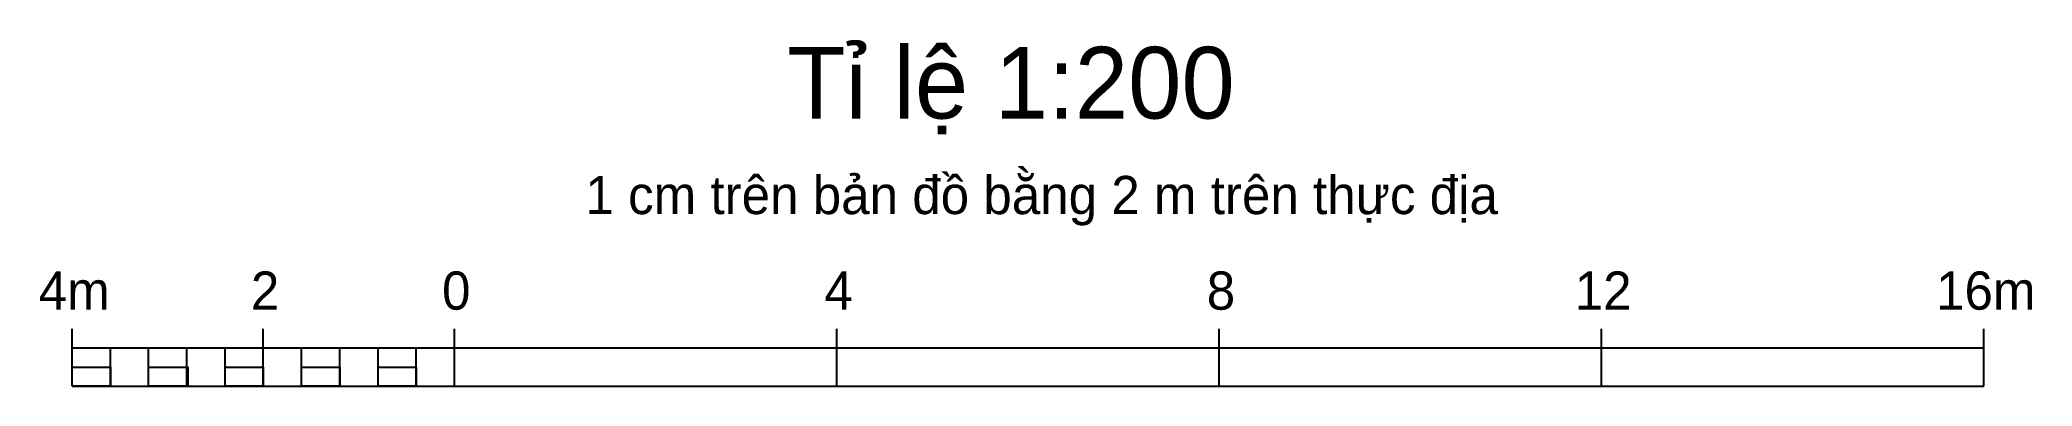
# Model space of a CAD drawing. Extents: x 547747 to 549324, y 1837450 to 1838029.
# Drawn here: x 548210.17 to 548231.02, y 1837516.33 to 1837519.95 of the extents above; entities that cross this region are included whole.
import ezdxf

# ---------------------------------------------------------------- set-up
doc = ezdxf.new("R2010")
doc.units = 0
doc.layers.add('Level 63', color=7, linetype='Continuous')

msp = doc.modelspace()

# ---------------------------------------------------------------- texts
at = {"layer": 'Level 63'}
for s, height, p in [('Tỉ lệ 1:200', 0.75, (548217.99, 1837519.13)), ('1 cm trên bản đồ bằng 2 m trên thực địa', 0.40002, (548215.88, 1837518.13)), ('4m', 0.4, (548210.16, 1837517.13)), ('2', 0.4, (548212.38, 1837517.13)), ('0', 0.4, (548214.38, 1837517.13)), ('4', 0.4, (548218.38, 1837517.13)), ('8', 0.4, (548222.38, 1837517.13)), ('12', 0.4, (548226.23, 1837517.13)), ('16m', 0.4, (548230.01, 1837517.13))]:
    msp.add_text(s, height=height, dxfattribs=at).set_placement(p)

# ---------------------------------------------------------------- linework, layer by layer
at = {"layer": 'Level 63'}
for p, q in [((548210.51, 1837516.33), (548210.51, 1837516.93)), ((548212.51, 1837516.33), (548212.51, 1837516.93)), ((548214.51, 1837516.33), (548214.51, 1837516.93)), ((548218.51, 1837516.33), (548218.51, 1837516.93)), ((548222.51, 1837516.33), (548222.51, 1837516.93)), ((548226.51, 1837516.33), (548226.51, 1837516.93)), ((548230.51, 1837516.33), (548230.51, 1837516.93)), ((548210.51, 1837516.73), (548230.51, 1837516.73)), ((548210.51, 1837516.33), (548210.51, 1837516.73)), ((548210.91, 1837516.33), (548210.91, 1837516.73)), ((548211.31, 1837516.33), (548211.31, 1837516.73)), ((548211.71, 1837516.33), (548211.71, 1837516.73)), ((548212.11, 1837516.33), (548212.11, 1837516.73)), ((548212.51, 1837516.33), (548212.51, 1837516.73)), ((548212.91, 1837516.33), (548212.91, 1837516.73)), ((548213.31, 1837516.33), (548213.31, 1837516.73)), ((548213.71, 1837516.33), (548213.71, 1837516.73)), ((548214.11, 1837516.33), (548214.11, 1837516.73)), ((548210.51, 1837516.33), (548230.51, 1837516.33))]:
    msp.add_line(p, q, dxfattribs=at)
for points in [[(548210.51, 1837516.33), (548210.51, 1837516.53), (548210.91, 1837516.53), (548210.91, 1837516.33)], [(548211.31, 1837516.33), (548211.31, 1837516.53), (548211.72, 1837516.53), (548211.72, 1837516.33)], [(548212.11, 1837516.33), (548212.11, 1837516.53), (548212.51, 1837516.53), (548212.51, 1837516.33)], [(548212.91, 1837516.33), (548212.91, 1837516.53), (548213.31, 1837516.53), (548213.31, 1837516.33)], [(548213.71, 1837516.33), (548213.71, 1837516.53), (548214.11, 1837516.53), (548214.11, 1837516.33)]]:
    msp.add_lwpolyline(points, close=True, dxfattribs=at)

msp.set_redraw_order([(e.dxf.handle, doc.entitydb.next_handle()) for e in msp.query("TEXT MTEXT ATTDEF DIMENSION ARC_DIMENSION")])  # texts and dimensions are drawn at this point

doc.saveas('drawing.dxf')
